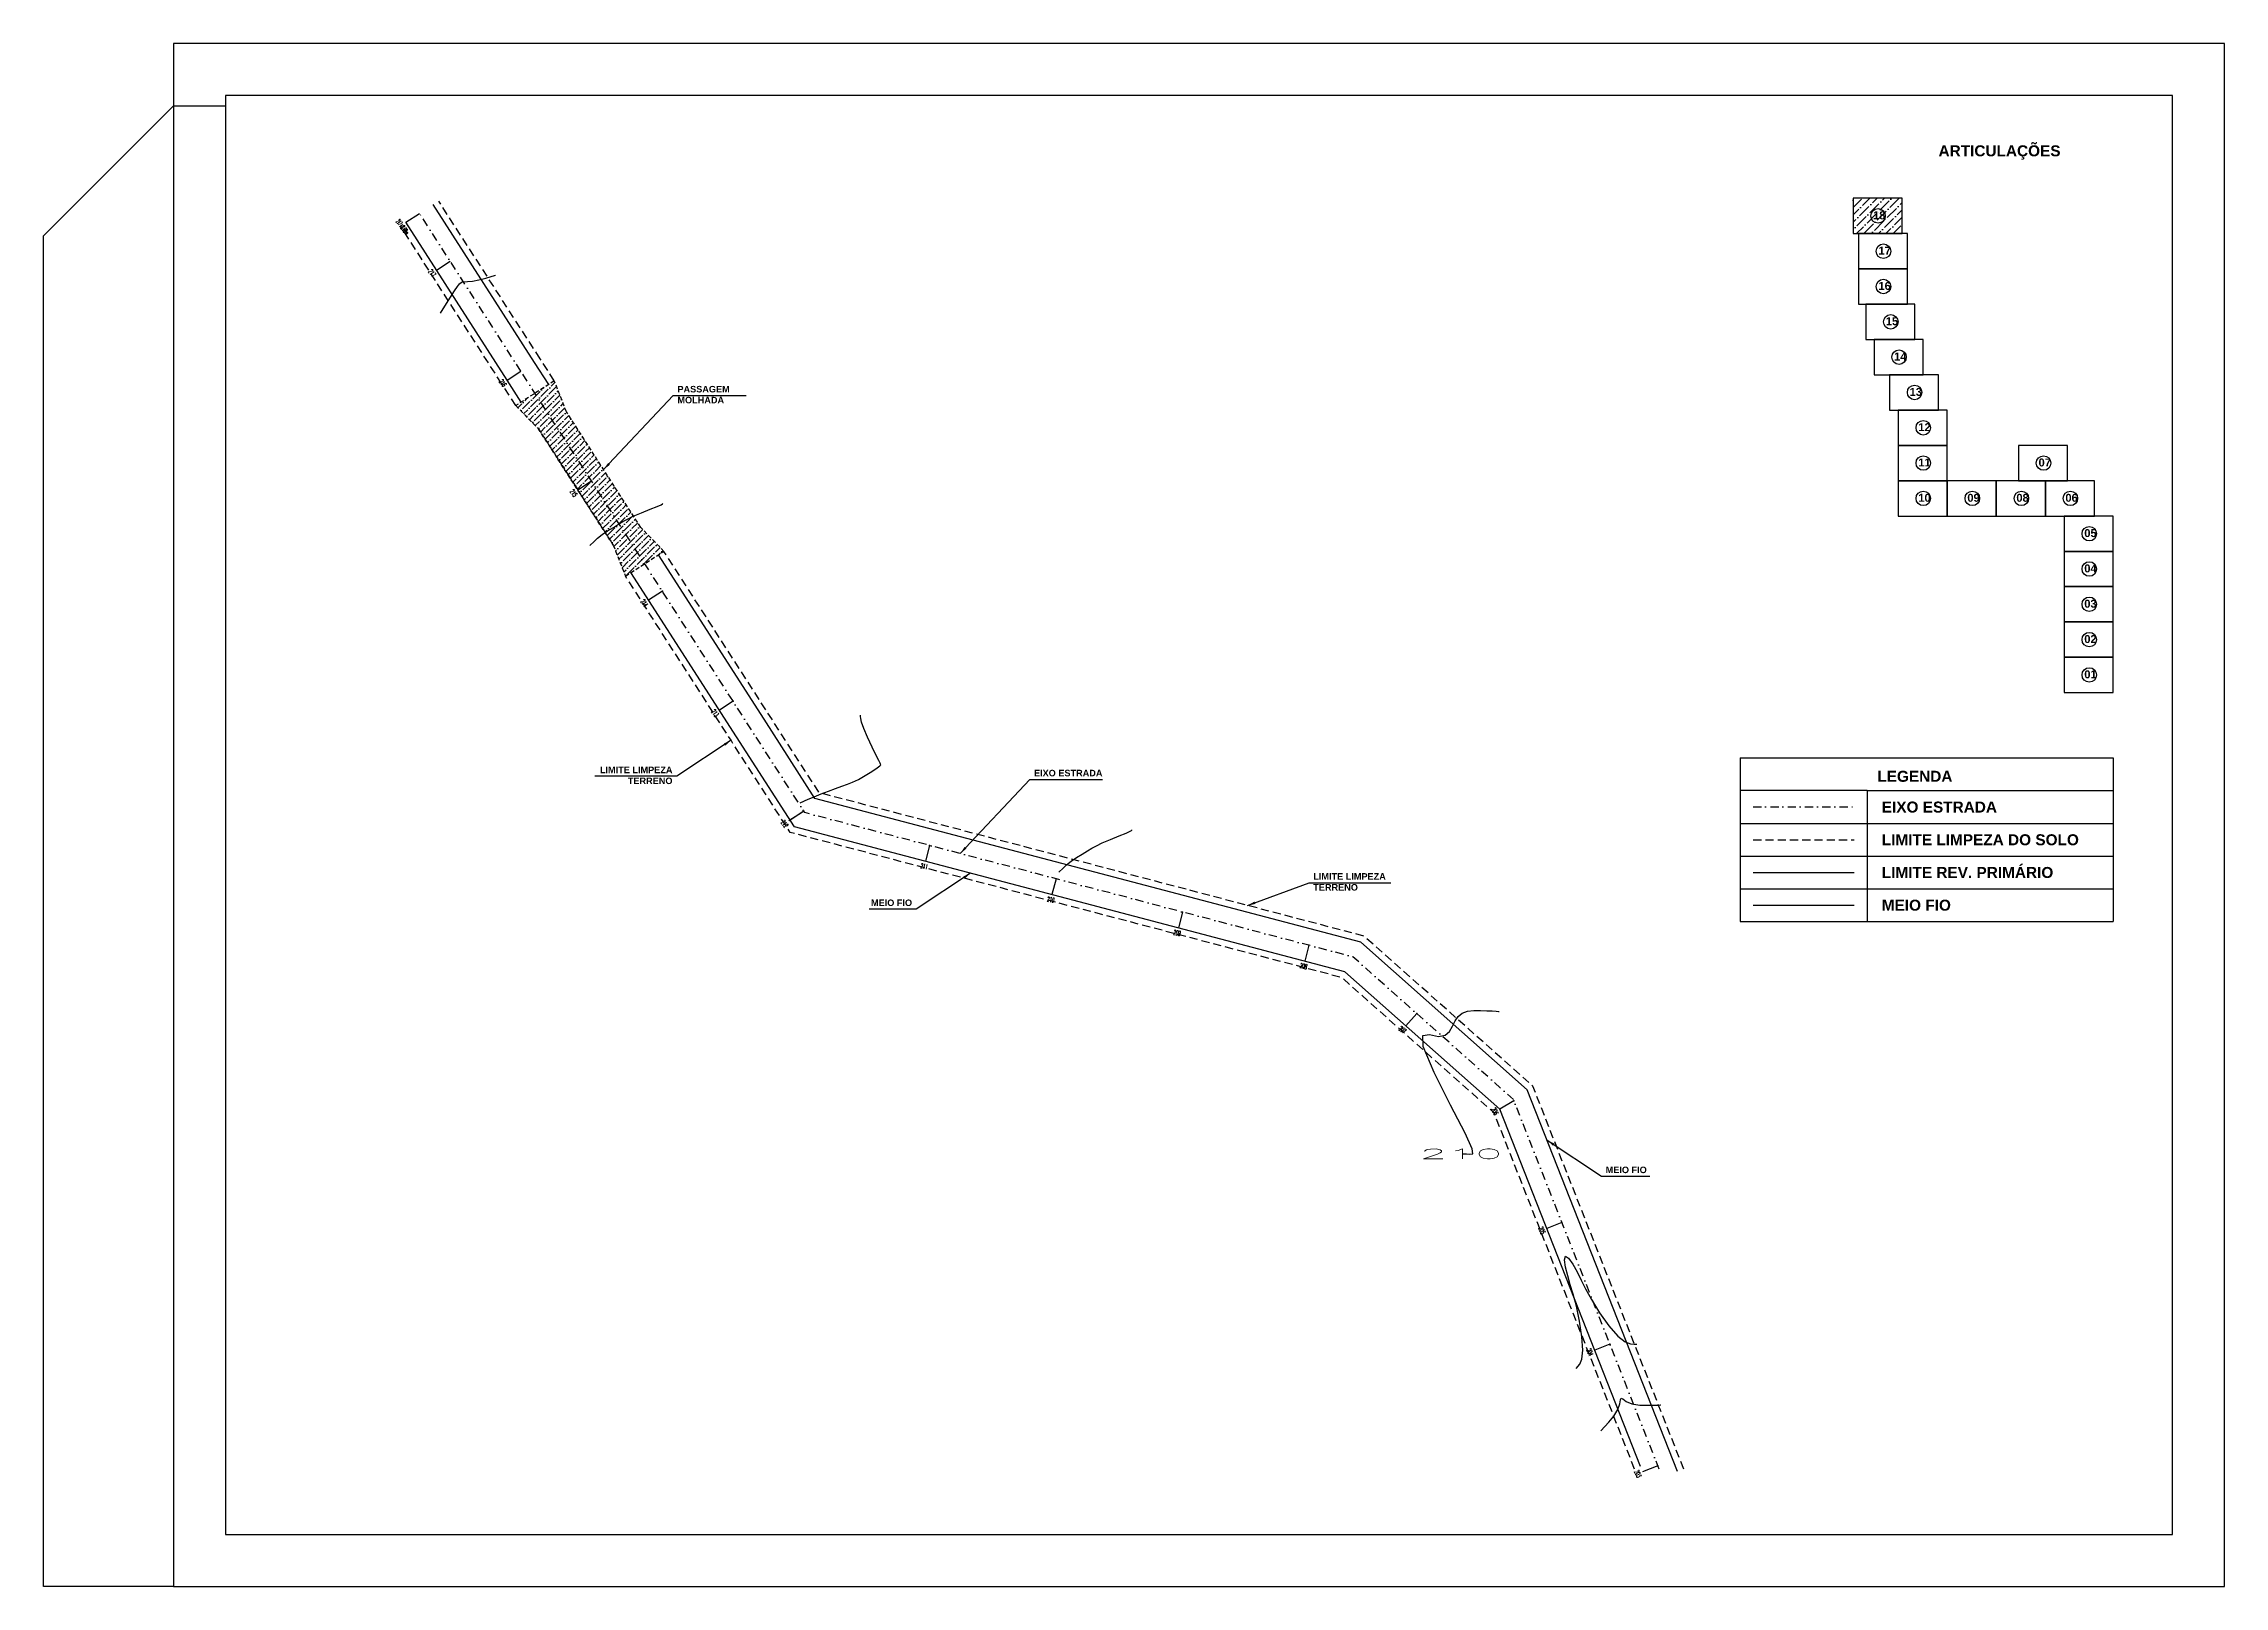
# Model space of a CAD drawing. Header units: millimetres. Extents: x 276147 to 291056, y 9594849 to 9609891.
# Drawn here: x 284373.9 to 284707.5, y 9598324.7 to 9598560.6 of the extents above; entities that cross this region are included whole.
import ezdxf
from ezdxf.enums import TextEntityAlignment as Align

# ---------------------------------------------------------------- set-up
doc = ezdxf.new("R2010")
doc.units = ezdxf.units.MM
doc.header["$LTSCALE"] = 10
for name, pattern in [('CONTINUO', [0]), ('DASHDOTX2', [50.8, 25.4, -12.7, 0, -12.7]), ('HIDDEN', [0.375, 0.25, -0.125])]:
    doc.linetypes.add(name, pattern=pattern)
for name, color, linetype in [('500-dim1', 6, 'Continuous'), ('Curvas mestras', 30, 'Continuous'), ('Curvas simples', 9, 'Continuous'), ('Curvas texto', 2, 'Continuous'), ('TG', 7, 'CONTINUO'), ('Top_malha_coord', 8, 'Continuous')]:
    doc.layers.add(name, color=color, linetype=linetype)
doc.styles.add('r80', font='romans.shx')
doc.styles.add('ROMAND', font='romand', dxfattribs={"height": 0.2})
doc.styles.add('SIMPLEX', font='simplex', dxfattribs={"height": 0.2})
doc.styles.add('T7', font='arial.ttf')
doc.dimstyles.new('cadnorma_dim1', dxfattribs={"dimscale": 0, "dimtxt": 2, "dimasz": 1.199999999999999, "dimexe": 1, "dimexo": 2.5, "dimgap": 0.6, "dimtad": 1, "dimzin": 4, "dimdsep": 46, "dimtxsty": 'r80', "dimblk": 'ARCHTICK', "dimblk1": 'ARCHTICK', "dimblk2": 'ARCHTICK', "dimcen": -1, "dimdle": 1, "dimclrd": 1, "dimclre": 1, "dimclrt": 2, "dimaunit": 1, "dimazin": 0, "dimtfac": 1, "dimtix": 1, "dimtmove": 2, "dimatfit": 0, "dimfxl": 1, "dimarcsym": 0})

msp = doc.modelspace()

# ---------------------------------------------------------------- texts
at = {"layer": 'Curvas texto', "extrusion": (-0.0200587750042602, 0.0327446982403546, 0.999262443146182), "style": 'SIMPLEX', "width": 3.563357642684069}
msp.add_text('210', height=1.5, rotation=148.5645534486502, dxfattribs=at).set_placement((-5256508.095414244, -8030203.41360366, 308280.7168942462), (-5256518.95383427, -8030196.776371682, 308280.7168942462), align=Align.FIT)
at = {"layer": 'TG', "color": 5, "extrusion": (-0.0360652439154352, 0.0501581349383142, 0.998089905610126), "style": 'ROMAND'}
for s, rotation, width, p, p2 in [('217+8.68m', 90.664491710322, 0.3997380296065423, (-5834421.874129659, -7612496.127825553, 471346.4203839095), (-5834421.904428479, -7612493.5154277, 471346.4203839095)), ('217', 89.98057461178563, 0.5403508778711338, (-5834421.44881682, -7612487.023667336, 471345.8568694548), (-5834421.448443879, -7612485.923667397, 471345.8568694548)), ('216', 89.98057441779551, 0.5403508792442293, (-5834420.4128796, -7612467.088665109, 471344.622964942), (-5834420.412506656, -7612465.988665168, 471344.622964942)), ('215', 89.98057417522975, 0.5403508787875134, (-5834419.376942392, -7612447.153663047, 471343.3890604393), (-5834419.376569442, -7612446.053663107, 471343.3890604393)), ('214', 89.98057427223303, 0.5310344838757507, (-5834418.341005171, -7612427.218660984, 471342.1551559369), (-5834418.340632224, -7612426.118661045, 471342.1551559369)), ('213', 89.98057441774617, 0.5403508778717543, (-5834417.305067955, -7612407.283658921, 471340.9212514343), (-5834417.30469501, -7612406.183658983, 471340.9212514343))]:
    msp.add_text(s, height=0.75, rotation=rotation, dxfattribs=dict(at, width=width)).set_placement(p, p2, align=Align.FIT)
at = {"layer": 'TG', "color": 5, "extrusion": (-0.0360652439660709, 0.0501581349019056, 0.998089905610126), "style": 'ROMAND', "width": 0.5403508760427175}
msp.add_text('212', height=0.75, rotation=89.9805741266212, dxfattribs=at).set_placement((-5834416.055452881, -7612387.354238266, 471339.6876924015), (-5834416.055079931, -7612386.254238332, 471339.6876924015), align=Align.FIT)
at = {"layer": 'TG', "color": 5, "extrusion": (-0.0604793442219282, 0.0126011603297271, 0.998089905610126), "style": 'ROMAND'}
for s, rotation, width, p, p2 in [('211', 89.98057470870668, 0.603921566317152, (-9454671.615792302, -1676090.604232539, 103904.3964309592), (-9454671.615419364, -1676089.504232606, 103904.3964309592)), ('210', 89.980574514696, 0.5403508759271041, (-9454670.57985509, -1676070.669230477, 103903.1625264564), (-9454670.579482147, -1676069.569230543, 103903.1625264564)), ('209', 89.98057451467135, 0.5499999980130247, (-9454669.543917874, -1676050.734228413, 103901.9286219536), (-9454669.543544931, -1676049.63422848, 103901.9286219536)), ('208', 89.98057402960148, 0.5403508760430277, (-9454668.507980661, -1676030.79922635, 103900.6947174509), (-9454668.50760771, -1676029.699226416, 103900.6947174509))]:
    msp.add_text(s, height=0.75, rotation=rotation, dxfattribs=dict(at, width=width)).set_placement(p, p2, align=Align.FIT)
at = {"layer": 'TG', "color": 5, "extrusion": (-0.0482581523832053, 0.0385705982288233, 0.998089905610126), "style": 'ROMAND', "width": 0.5403508723816979}
msp.add_text('207', height=0.75, rotation=89.98057446605868, dxfattribs=at).set_placement((-7675496.25835609, -5759342.156396909, 356642.8942767427), (-7675496.257983146, -5759341.056396982, 356642.8942767427), align=Align.FIT)
at = {"layer": 'TG', "color": 5, "extrusion": (-0.0256093020427316, 0.0562201384563762, 0.998089905610126), "style": 'ROMAND'}
for s, rotation, width, p, p2 in [('206', 89.98057432059488, 0.5403508742121302, (-4237877.593479556, -8600411.417021766, 532494.8025006058), (-4237877.59310661, -8600410.317021836, 532494.8025006058)), ('205', 89.98057422364093, 0.5403508760424075, (-4237876.577991736, -8600391.875536527, 532493.5929533704), (-4237876.577618788, -8600390.775536593, 532493.5929533704)), ('204', 89.98057441751592, 0.5310344771312336, (-4237875.542054521, -8600371.940534463, 532492.3590488681), (-4237875.541681577, -8600370.840534538, 532492.3590488681)), ('203', 89.98057436913764, 0.5403508751269589, (-4237874.506117305, -8600352.0055324, 532491.1251443654), (-4237874.505744359, -8600350.905532468, 532491.1251443654))]:
    msp.add_text(s, height=0.75, rotation=rotation, dxfattribs=dict(at, width=width)).set_placement(p, p2, align=Align.FIT)
at = {"layer": 'Top_malha_coord', "color": 7, "style": 'T7'}
for s, width, insert, char_height, attachment_point in [('{\\fArial|b1|i0|c0|p34;ARTICULAÇÕES}', 9.05984542533406, (284663.7365971631, 9598545.083657473), 1.682079722240085, 1), ('{\\fArial|b1|i0|c0|p34;PASSAGEM \\PMOLHADA}', 16.67673822349752, (284470.8384247157, 9598508.299175166, 160.1796621240507), 1, 1), ('{\\fArial|b1|i0|c0|p34;LIMITE LIMPEZA\\PTERRENO}', 16.67673822349752, (284470.0805207052, 9598450.081444198, 160.1796621240507), 1, 3), ('{\\fArial|b1|i0|c0|p34;EIXO ESTRADA}', 16.67673822349752, (284525.3755040594, 9598449.603493985), 1, 1), ('{\\fArial|b1|i0|c0|p34;LEGENDA}', 9.05984542533406, (284654.3752693891, 9598449.448065618), 1.682079722240085, 1), ('{\\fArial|b1|i0|c0|p34;EIXO ESTRADA}', 20.98438079227344, (284655.0538883375, 9598444.74255219), 1.682079722240085, 1), ('{\\fArial|b1|i0|c0|p34;LIMITE LIMPEZA DO SOLO}', 31.11703686733381, (284655.0538883375, 9598439.74255219), 1.682079722240085, 1), ('{\\fArial|b1|i0|c0|p34;LIMITE LIMPEZA\\PTERRENO}', 16.67673822349752, (284568.0970411483, 9598433.7985215), 1, 1), ('{\\fArial|b1|i0|c0|p34;LIMITE REV. PRIMÁRIO}', 41.98582607079879, (284655.0538883375, 9598434.74255219), 1.682079722240085, 1), ('{\\fArial|b1|i0|c0|p34;MEIO FIO}', 16.67673822349752, (284506.7308956994, 9598429.770412264, 160.1796621240507), 1, 3), ('{\\fArial|b1|i0|c0|p34;MEIO FIO}', 41.98582607079879, (284655.0538883375, 9598429.742552191), 1.682079722240085, 1), ('{\\fArial|b1|i0|c0|p34;MEIO FIO}', 16.67673822349752, (284612.8213594025, 9598388.930546066, 160.1796621240507), 1, 1)]:
    msp.add_mtext_dynamic_manual_height_columns(s, width=width, gutter_width=12.5, heights=[0], dxfattribs=dict(at, insert=insert, char_height=char_height, attachment_point=attachment_point))

# ---------------------------------------------------------------- blocks, each defined once
blk = doc.blocks.new('ASDF')
at = {"layer": 'Top_malha_coord', "color": 7}
for points in [[(288117.2770572668, 9595425.095165152), (288124.7770572668, 9595425.095165152), (288124.7770572668, 9595430.494073676), (288117.2770572668, 9595430.494073676)], [(288118.1013027223, 9595419.696256628), (288125.6013027224, 9595419.696256628), (288125.6013027224, 9595425.095165152), (288118.1013027223, 9595425.095165152)], [(288118.1013027223, 9595414.297348104), (288125.6013027224, 9595414.297348104), (288125.6013027224, 9595419.696256628), (288118.1013027223, 9595419.696256628)], [(288119.2235212072, 9595408.89843958), (288126.7235212072, 9595408.89843958), (288126.7235212072, 9595414.297348104), (288119.2235212072, 9595414.297348104)], [(288120.4897937645, 9595403.499531057), (288127.9897937645, 9595403.499531057), (288127.9897937645, 9595408.89843958), (288120.4897937645, 9595408.89843958)], [(288122.8676055573, 9595398.100622533), (288130.3676055573, 9595398.100622533), (288130.3676055573, 9595403.499531057), (288122.8676055573, 9595403.499531057)], [(288124.19609628, 9595392.701714007), (288131.69609628, 9595392.701714007), (288131.69609628, 9595398.100622533), (288124.19609628, 9595398.100622533)], [(288124.19609628, 9595387.302805483), (288131.69609628, 9595387.302805483), (288131.69609628, 9595392.701714007), (288124.19609628, 9595392.701714007)], [(288142.5888804331, 9595387.302805483), (288150.0888804331, 9595387.302805483), (288150.0888804331, 9595392.701714007), (288142.5888804331, 9595392.701714007)], [(288124.19609628, 9595381.90389696), (288131.69609628, 9595381.90389696), (288131.69609628, 9595387.302805483), (288124.19609628, 9595387.302805483)], [(288131.69609628, 9595381.90389696), (288139.19609628, 9595381.90389696), (288139.19609628, 9595387.302805483), (288131.69609628, 9595387.302805483)], [(288139.19609628, 9595381.90389696), (288146.69609628, 9595381.90389696), (288146.69609628, 9595387.302805483), (288139.19609628, 9595387.302805483)], [(288146.69609628, 9595381.90389696), (288154.19609628, 9595381.90389696), (288154.19609628, 9595387.302805483), (288146.69609628, 9595387.302805483)], [(288149.5854278603, 9595376.504988436), (288157.0854278603, 9595376.504988436), (288157.0854278603, 9595381.90389696), (288149.5854278603, 9595381.90389696)], [(288149.5854278603, 9595371.106079912), (288157.0854278603, 9595371.106079912), (288157.0854278603, 9595376.504988436), (288149.5854278603, 9595376.504988436)], [(288149.5854278603, 9595365.707171388), (288157.0854278603, 9595365.707171388), (288157.0854278603, 9595371.106079912), (288149.5854278603, 9595371.106079912)], [(288149.5854278603, 9595360.308262864), (288157.0854278603, 9595360.308262864), (288157.0854278603, 9595365.707171388), (288149.5854278603, 9595365.707171388)], [(288149.5854278603, 9595354.90935434), (288157.0854278603, 9595354.90935434), (288157.0854278603, 9595360.308262864), (288149.5854278603, 9595360.308262864)]]:
    blk.add_lwpolyline(points, close=True, dxfattribs=at)
for centre in [(288121.1075160061, 9595427.794619417), (288121.9317614617, 9595422.39571089), (288121.9317614617, 9595416.996802364), (288123.0539799466, 9595411.59789384), (288124.3202525039, 9595406.19898532), (288126.6980642967, 9595400.800076792), (288128.0265550194, 9595395.401168272), (288128.0265550194, 9595390.002259746), (288146.4193391725, 9595390.002259746), (288128.0265550194, 9595384.603351222), (288135.5265550194, 9595384.603351222), (288143.0265550194, 9595384.603351222), (288150.5265550194, 9595384.603351222), (288153.4158865996, 9595379.204442697), (288153.4158865996, 9595373.805534175), (288153.4158865996, 9595368.406625653), (288153.4158865996, 9595363.007717127), (288153.4158865996, 9595357.608808603)]:
    blk.add_circle(centre, 1.10921345708195, dxfattribs=at)
at = {"layer": 'Top_malha_coord', "color": 7, "char_height": 1.216883596980453, "attachment_point": 1, "style": 'T7'}
for s, insert in [('{\\fArial|b1|i0|c0|p34;18}', (288120.3443937709, 9595428.492702857)), ('{\\fArial|b1|i0|c0|p34;17}', (288121.1686392266, 9595423.093794333)), ('{\\fArial|b1|i0|c0|p34;16}', (288121.1686392266, 9595417.694885807)), ('{\\fArial|b1|i0|c0|p34;15}', (288122.2908577114, 9595412.295977283)), ('{\\fArial|b1|i0|c0|p34;14}', (288123.5571302687, 9595406.89706876)), ('{\\fArial|b1|i0|c0|p34;13}', (288125.9349420615, 9595401.498160236)), ('{\\fArial|b1|i0|c0|p34;12}', (288127.2634327842, 9595396.099251712)), ('{\\fArial|b1|i0|c0|p34;11}', (288127.2634327842, 9595390.700343188)), ('{\\fArial|b1|i0|c0|p34;07}', (288145.6562169372, 9595390.700343188)), ('{\\fArial|b1|i0|c0|p34;10}', (288127.2634327842, 9595385.301434664)), ('{\\fArial|b1|i0|c0|p34;09}', (288134.7634327842, 9595385.301434664)), ('{\\fArial|b1|i0|c0|p34;08}', (288142.2634327842, 9595385.301434664)), ('{\\fArial|b1|i0|c0|p34;06}', (288149.7634327842, 9595385.301434664)), ('{\\fArial|b1|i0|c0|p34;05}', (288152.6527643644, 9595379.902526142)), ('{\\fArial|b1|i0|c0|p34;04}', (288152.6527643644, 9595374.503617616)), ('{\\fArial|b1|i0|c0|p34;03}', (288152.6527643644, 9595369.104709093)), ('{\\fArial|b1|i0|c0|p34;02}', (288152.6527643644, 9595363.705800567)), ('{\\fArial|b1|i0|c0|p34;01}', (288152.6527643644, 9595358.306892043))]:
    blk.add_mtext_dynamic_manual_height_columns(s, width=9.05984542533406, gutter_width=12.5, heights=[0], dxfattribs=dict(at, insert=insert))
blk = doc.blocks.new('_ArchTick')
at = {"color": 0, "linetype": 'ByBlock', "const_width": 0.15}
blk.add_lwpolyline([(-0.5, -0.5), (0.5, 0.5)], dxfattribs=at)

# ---------------------------------------------------------------- hatches: boundary and pattern name
at = {"layer": 'Top_malha_coord'}
h = msp.add_hatch(dxfattribs=at)
h.set_pattern_fill('ANSI36', color=8, scale=0.25)
h.set_pattern_definition([(45, (-3498.92725896393, 3176.68400574103), (0.4209495056751168, 1.54348152080876), [1.984375, -0.396875, 0, -0.396875])])
h.paths.add_polyline_path([(284658.1581688963, 9598536.992268603), (284650.6581688963, 9598536.992268603), (284650.6581688963, 9598531.593360083), (284658.1581688963, 9598531.593360083)])
h.paths.add_polyline_path([(284655.5978410928, 9598534.292814344, -1), (284653.3794141786, 9598534.292814344, -1)], flags=0)
h.paths.add_polyline_path([(284653.3498984239, 9598533.104562197), (284655.8492412005, 9598533.104562197), (284655.8492412005, 9598535.61220568), (284653.3498984239, 9598535.61220568)], flags=24)
h = msp.add_hatch(dxfattribs=at)
h.set_pattern_fill('ANSI36', scale=0.2)
h.set_pattern_definition([(45, (0, 0), (0.3367596045400935, 1.234785216647009), [1.5875, -0.3175, 0, -0.3175])])
h.paths.add_polyline_path([(284449.6618083511, 9598501.624395741), (284461.0217260859, 9598483.962225141), (284462.8854126568, 9598479.215997972), (284468.7728028425, 9598483.002637217), (284465.2270047922, 9598486.666967457), (284453.8670871175, 9598504.329137923), (284452.0034005003, 9598509.075365212), (284446.1160103157, 9598505.288725968)])

# ---------------------------------------------------------------- linework, layer by layer
at = {"color": 8, "linetype": 'HIDDEN', "ltscale": 0.5}
msp.add_line((284635.385849354, 9598438.91334702), (284650.8284244585, 9598438.91334702), dxfattribs=at)
at = {"color": 8, "linetype": 'HIDDEN', "ltscale": 0.5, "elevation": 160.1796621240507, "flags": 128}
for points in [[(284449.8396067358, 9598512.439588035), (284434.3252048238, 9598536.561066708)], [(284443.9522165439, 9598508.652948797), (284428.4378146322, 9598532.774427468)], [(284452.0034005093, 9598509.07536519), (284449.8396067363, 9598512.439588035)], [(284446.1160103091, 9598505.288725965), (284443.9522165444, 9598508.652948797)], [(284624.763849612, 9598342.68963658), (284601.6701387542, 9598401.253291903), (284575.8607605579, 9598424.17023575), (284492.5097632364, 9598446.09689074), (284484.9222586793, 9598457.89378954), (284468.7728028435, 9598483.002637219)], [(284617.2392557815, 9598342.68963658), (284595.7717218871, 9598397.129447633), (284572.4631201829, 9598417.825874813), (284488.095420023, 9598440.019987816), (284479.0348684876, 9598454.1071503), (284462.8854126559, 9598479.215997973)]]:
    msp.add_lwpolyline(points, dxfattribs=at)
at = {"linetype": 'Continuous'}
for p in [(284457.7148808084, 9598493.72515372, 160.1796621240507), (284457.7148808084, 9598493.72515372, 160.1796621240507), (284468.5338499769, 9598476.904039023, 160.1796621240507), (284468.5338499769, 9598476.904039023, 160.1796621240507), (284479.3528191454, 9598460.082924327, 160.1796621240507), (284479.3528191454, 9598460.082924327, 160.1796621240507), (284490.1717883139, 9598443.261809632, 160.1796621240507), (284490.1717883139, 9598443.261809632, 160.1796621240507), (284509.4106810865, 9598438.031786943, 160.1796621240507), (284509.4106810865, 9598438.031786943, 160.1796621240507), (284528.7526180993, 9598432.94361772, 160.1796621240507), (284528.7526180993, 9598432.94361772, 160.1796621240507), (284548.0945551118, 9598427.855448492, 160.1796621240507), (284548.0945551118, 9598427.855448492, 160.1796621240507), (284567.4364921246, 9598422.767279264, 160.1796621240507), (284567.4364921246, 9598422.767279264, 160.1796621240507), (284583.9170829814, 9598412.336162938, 160.1796621240507), (284583.9170829814, 9598412.336162938, 160.1796621240507), (284598.7952301262, 9598399.00295188, 160.1796621240507), (284598.7952301262, 9598399.00295188, 160.1796621240507), (284606.1320949566, 9598380.397296613, 160.1796621240507), (284606.1320949566, 9598380.397296613, 160.1796621240507), (284613.4689597869, 9598361.791641347, 160.1796621240507), (284613.4689597869, 9598361.791641347, 160.1796621240507), (284620.8058246171, 9598343.185986076, 160.1796621240507), (284620.8058246171, 9598343.185986076, 160.1796621240507)]:
    msp.add_point(p, dxfattribs=at)
at = {"layer": '500-dim1', "ltscale": 0.1}
for points in [[(284393.7439720466, 9598324.747398313), (284707.4623835978, 9598324.747398313), (284707.4623835978, 9598560.631874846), (284393.7439720466, 9598560.631874846)], [(284401.6862103137, 9598332.68963658), (284699.5201453307, 9598332.68963658), (284699.5201453307, 9598552.68963658), (284401.6862103137, 9598552.68963658)]]:
    msp.add_lwpolyline(points, close=True, dxfattribs=at)
msp.add_lwpolyline([(284393.7439720466, 9598324.747398313), (284373.8883763787, 9598324.747398313), (284373.8883763787, 9598531.245593255), (284393.7439720466, 9598551.101188922), (284401.6862103137, 9598551.101188922)], dxfattribs=at)
at = {"layer": 'Curvas mestras', "linetype": 'CONTINUO'}
msp.add_polyline3d([(284591.0381093214, 9598390.877633376, -307.375091772436), (284591.5375759434, 9598390.862034924, -307.3645545454606), (284592.0667572983, 9598390.815497097, -307.3524069890523), (284592.4791887635, 9598390.858691413, -307.3455434416796), (284592.3821286971, 9598391.658889087, -307.3737133559448), (284591.3212642087, 9598394.020013748, -307.4723800850011), (284589.1048484084, 9598398.329969268, -307.658103845632), (284586.5913874581, 9598403.312601404, -307.8718332165995), (284584.9019525282, 9598407.275739146, -308.0356137586318), (284584.8340823927, 9598408.998164304, -308.0934180764856), (284585.8911772517, 9598409.14247001, -308.076927132232), (284587.2531059019, 9598408.842199204, -308.0397488138665), (284588.263011363, 9598409.001547124, -308.0246980461783), (284588.9171334921, 9598409.607297137, -308.031417214745), (284589.3749873591, 9598410.416880902, -308.0487555911209), (284589.7847717844, 9598411.216172887, -308.0667216434053), (284590.2494175804, 9598411.904813835, -308.079960522326), (284590.8605383155, 9598412.410889292, -308.084276660546), (284591.678876125, 9598412.687464315, -308.0769127409699), (284592.6416854497, 9598412.78753798, -308.0608650111503), (284593.6553473046, 9598412.789091857, -308.0405681071829), (284594.6267471651, 9598412.759224484, -308.0200899139422), (284595.4647763392, 9598412.72150028, -308.002031488661), (284596.0788325953, 9598412.688600633, -307.9886270968968), (284596.4108869743, 9598412.670121867, -307.9813560482839), (284596.5332235854, 9598412.663313055, -307.9786771975601), (284596.5506998181, 9598412.66234123, -307.9782945412121)], dxfattribs=at)
at = {"layer": 'Curvas simples', "linetype": 'CONTINUO'}
for points in [[(284434.5899975647, 9598519.425070152, 160.2354598336274), (284435.5151429037, 9598520.882742077, 160.2062645553848), (284436.1488162938, 9598521.881708443, 160.1862496529826), (284436.7430186211, 9598522.819517756, 160.1674464723797), (284437.1828110784, 9598523.500753393, 160.1539513615895), (284437.5159116033, 9598523.926905423, 160.146673362458), (284437.8307040639, 9598524.14868834, 160.1457247993563), (284438.213400153, 9598524.22553962, 160.1508885507243), (284438.7415218575, 9598524.251785703, 160.1606297898576), (284439.4904229858, 9598524.330475012, 160.1730843573347), (284440.4818416068, 9598524.53194448, 160.1863837524321), (284441.5230578343, 9598524.795687068, 160.1986421443176), (284442.3677400374, 9598525.02848323, 160.2079694738965), (284442.8352118962, 9598525.159548188, 160.2130584576404), (284443.0074383172, 9598525.207835173, 160.2149333487501), (284443.0320425199, 9598525.214733172, 160.2152012035836)], [(284457.4443622693, 9598483.89206885, 0), (284458.0920141074, 9598484.523663927, -0.007695964013691999), (284458.6336695936, 9598485.005720867, -0.0126194588374347), (284459.3346706424, 9598485.555129243, -0.0165513479150832), (284460.1658703764, 9598486.118111722, -0.0183144913171418), (284461.034173531, 9598486.657498488, -0.0185596314258874), (284461.8304967534, 9598487.14027437, -0.0183945918106474), (284462.4973339143, 9598487.55034053, -0.0184461860335432), (284463.1834758365, 9598487.93928355, -0.0174180830945261), (284464.0892895686, 9598488.375606366, -0.0135329626500607), (284465.3266650892, 9598488.898820968, -0.0058395554660819), (284466.6535900908, 9598489.432471612, 0.0033094531972893), (284467.7395761805, 9598489.871104617, 0.0107355756335892), (284468.340994329, 9598490.13696165, 0.0140963573940098), (284468.5616588842, 9598490.263031755, 0.0143947105971165), (284468.5922455459, 9598490.309995307, 0.0134697519242764), (284468.591616137, 9598490.32944498, 0.0128197737503797), (284468.5913849333, 9598490.336610537, 0.0125803254195489), (284468.5913513324, 9598490.337634047, 0.0125461115967482)], [(284489.6142822103, 9598444.56758986, -313.1718663749311), (284490.8331175258, 9598445.095119292, -313.1646865281187), (284491.7666553861, 9598445.490234554, -313.1588945603257), (284492.8364199902, 9598445.927271653, -313.1517417651744), (284493.9416082438, 9598446.356495438, -313.1436218571293), (284495.0125738165, 9598446.752125636, -313.1350880969808), (284495.9874568276, 9598447.094374694, -313.1267338184084), (284496.8343757617, 9598447.38243259, -313.1191724539062), (284497.641347591, 9598447.6914114, -313.1130985255845), (284498.5263676566, 9598448.115402717, -313.1092267192694), (284499.5533435179, 9598448.706744274, -313.107989229637), (284500.5698535933, 9598449.35075628, -313.1086877766907), (284501.3693875179, 9598449.891004074, -313.1103415764196), (284501.8016665443, 9598450.213775756, -313.1122410510693), (284501.9413243788, 9598450.376240464, -313.1147614026236), (284501.9192233502, 9598450.47829108, -313.1185491325127), (284501.831028829, 9598450.6335103, -313.1254058702875), (284501.6316183561, 9598451.010241995, -313.1417538233477), (284501.2406735224, 9598451.790522838, -313.1751704052699), (284500.62316819, 9598453.065838797, -313.2293566073899), (284499.9252573133, 9598454.565477993, -313.292507654955), (284499.338387123, 9598455.928179836, -313.348942436653), (284499.0055475174, 9598456.872670412, -313.3865736053817), (284498.8759001067, 9598457.437639425, -313.4076894877039), (284498.8501491616, 9598457.741760263, -313.4181720966267), (284498.8452929298, 9598457.891829276, -313.4231871702618), (284498.8435035285, 9598457.947117757, -313.4250348307801), (284498.843248042, 9598457.955015967, -313.4252987747573)], [(284529.1774153113, 9598433.953061376, -311.0291284664095), (284529.8250671495, 9598434.584656456, -311.0368244304232), (284530.3667226357, 9598435.066713393, -311.0417479252469), (284531.0677236844, 9598435.616121767, -311.0456798143246), (284531.8989234185, 9598436.179104248, -311.0474429577266), (284532.767226573, 9598436.718491016, -311.0476880978354), (284533.5635497954, 9598437.201266894, -311.0475230582201), (284534.2303869563, 9598437.611333055, -311.047574652443), (284534.9165288785, 9598438.000276076, -311.046546549504), (284535.8223426107, 9598438.436598893, -311.0426614290596), (284537.0597181313, 9598438.959813496, -311.0349680218756), (284538.3866431328, 9598439.49346414, -311.0258190132122), (284539.4726292225, 9598439.932097144, -311.0183928907759), (284540.074047371, 9598440.197954176, -311.0150321090155), (284540.2947119262, 9598440.32402428, -311.0147337558124), (284540.325298588, 9598440.370987834, -311.0156587144851), (284540.324669179, 9598440.390437504, -311.0163086926591), (284540.3244379754, 9598440.397603063, -311.0165481409899), (284540.3244043744, 9598440.398626573, -311.0165823548127)], [(284608.3214793533, 9598358.074238844, -304.9524844757657), (284608.8843783368, 9598358.733294586, -304.9627815879326), (284609.1940804615, 9598359.508920288, -304.9819811328457), (284609.3351158222, 9598360.874687087, -305.0239046789616), (284609.186274586, 9598362.925958613, -305.0941102996262), (284608.8165620649, 9598365.316271, -305.1798595828847), (284608.3425368564, 9598367.588702522, -305.2638399725806), (284607.8642507558, 9598369.400508182, -305.3328117060269), (284607.4157143577, 9598370.865652012, -305.3898265409775), (284607.0144284656, 9598372.21227878, -305.4420092192854), (284606.6924158232, 9598373.572213316, -305.4930366800077), (284606.5397769825, 9598374.692019643, -305.5327954728532), (284606.6611344472, 9598375.221946847, -305.5477245081243), (284607.1150176825, 9598374.925071156, -305.5288851664777), (284607.7755829992, 9598374.01577542, -305.4858286644126), (284608.4708956731, 9598372.821272643, -305.4327287465827), (284609.0883347287, 9598371.586900927, -305.3798855713944), (284609.7525392079, 9598370.230512844, -305.3221053083221), (284610.6474638995, 9598368.588087045, -305.2503205328508), (284611.8872480248, 9598366.595049344, -305.1601240388377), (284613.3067775273, 9598364.584615074, -305.0657493458388), (284614.6711237791, 9598362.98944572, -304.9860901389879), (284615.7853832354, 9598362.122458477, -304.9353127723703), (284616.6147586505, 9598361.81758048, -304.9086737316943), (284617.1644808624, 9598361.788995566, -304.8967021434478), (284617.4541514178, 9598361.799049737, -304.8912168820648), (284617.5608727291, 9598361.802754536, -304.8891960053266), (284617.5761179162, 9598361.803283652, -304.8889073183786)], [(284612.074489821, 9598348.538078263, -303.5639208380276), (284613.2909501206, 9598349.840561843, -303.5821830356986), (284614.0732203512, 9598350.78372946, -303.5973866057143), (284614.7064530153, 9598351.768658064, -303.6169503535171), (284615.0115272638, 9598352.635488832, -303.6392314831868), (284615.1102635404, 9598353.261792555, -303.6577727561494), (284615.1997131158, 9598353.534498705, -303.6649134544682), (284615.45669927, 9598353.398272883, -303.6552908564595), (284615.977115286, 9598353.028710276, -303.6327340957619), (284616.8366244505, 9598352.65914022, -303.6033702773533), (284618.0441926764, 9598352.469966313, -303.5729310447609), (284619.3419963429, 9598352.429875253, -303.5455657399402), (284620.4055164549, 9598352.454629008, -303.5250282360617), (284620.9953643178, 9598352.475102512, -303.513858771094), (284621.2126774778, 9598352.48264554, -303.5097436943001), (284621.2437217861, 9598352.48372283, -303.5091558255049)]]:
    msp.add_polyline3d(points, dxfattribs=at)
at = {"layer": 'TG', "color": 3, "linetype": 'Continuous'}
for p, q in [((284429.2788703693, 9598533.315375928, 160.1796621240507), (284431.3815097238, 9598534.667747084, 160.1796621240507)), ((284433.9743030276, 9598526.015012087, 160.1796621240507), (284436.0769423821, 9598527.367383247, 160.1796621240507)), ((284444.7932722862, 9598509.193897257, 160.1796621240507), (284446.8959116406, 9598510.546268417, 160.1796621240507)), ((284457.7148808084, 9598493.72515372, 160.1796621240507), (284455.6122414541, 9598492.37278256, 160.1796621240507)), ((284468.5338499769, 9598476.904039023, 160.1796621240507), (284466.4312106226, 9598475.551667864, 160.1796621240507)), ((284479.3528191454, 9598460.082924327, 160.1796621240507), (284477.2501797901, 9598458.730553173, 160.1796621240507)), ((284479.3528191449, 9598460.082924327, 160.1796621240507), (284477.2501797916, 9598458.730553173, 160.1796621240507)), ((284489.985347277, 9598443.14189488, 160.1796621240507), (284487.8827079243, 9598441.789523717, 160.1796621240507)), ((284490.1717883139, 9598443.261809632, 160.1796621240507), (284488.0691489598, 9598441.909438476, 160.1796621240507)), ((284509.4106810865, 9598438.031786943, 160.1796621240507), (284508.7746599281, 9598435.6140448, 160.1796621240507)), ((284528.7526180993, 9598432.94361772, 160.1796621240507), (284528.1165969406, 9598430.525875572, 160.1796621240507)), ((284548.0945551118, 9598427.855448492, 160.1796621240507), (284547.4585339529, 9598425.437706342, 160.1796621240507)), ((284567.4364921246, 9598422.767279264, 160.1796621240507), (284566.8004709659, 9598420.349537116, 160.1796621240507)), ((284567.4364921243, 9598422.767279264, 160.1796621240507), (284566.8004709661, 9598420.349537116, 160.1796621240507)), ((284583.9170829814, 9598412.336162938, 160.1796621240507), (284582.2571740653, 9598410.466750624, 160.1796621240507)), ((284583.9170829814, 9598412.336162938, 160.1796621240507), (284582.2571740672, 9598410.466750624, 160.1796621240507)), ((284598.7952301262, 9598399.00295188, 160.1796621240507), (284596.6143528681, 9598397.718568243, 160.1796621240507)), ((284606.1320949566, 9598380.397296613, 160.1796621240507), (284603.8063880296, 9598379.480188504, 160.1796621240507)), ((284613.4689597869, 9598361.791641347, 160.1796621240507), (284611.1432528591, 9598360.874533234, 160.1796621240507)), ((284620.8058246171, 9598343.185986076, 160.1796621240507), (284618.4801176895, 9598342.268877968, 160.1796621240507))]:
    msp.add_line(p, q, dxfattribs=at)
at = {"layer": 'TG', "color": 1, "linetype": 'DASHDOTX2', "ltscale": 0.005}
msp.add_line((284635.385849354, 9598443.913347023), (284650.8284244585, 9598443.913347023), dxfattribs=at)
at = {"layer": 'TG', "color": 8, "linetype": 'CONTINUO'}
msp.add_line((284635.385849354, 9598433.91334702), (284650.8284244585, 9598433.91334702), dxfattribs=at)
at = {"layer": 'TG', "color": 4, "linetype": 'CONTINUO'}
msp.add_line((284635.385849354, 9598428.91334702), (284650.8284244585, 9598428.91334702), dxfattribs=at)
at = {"layer": 'TG', "color": 4, "linetype": 'CONTINUO', "elevation": 160.1796621240507}
for points in [[(284448.9985509941, 9598511.89863957), (284433.4841490821, 9598536.020118244)], [(284444.7932722856, 9598509.19389726), (284429.2788703739, 9598533.315375932)], [(284623.833566841, 9598342.322793337), (284600.8275077732, 9598400.664171293), (284575.3753833615, 9598423.263898473), (284491.8791427774, 9598445.228761751), (284484.0812029377, 9598457.352841076), (284467.931747103, 9598482.461688753)], [(284618.1695385524, 9598343.056479825), (284596.6143528681, 9598397.718568243), (284572.9484973793, 9598418.732212089), (284488.7260404821, 9598440.888116805), (284479.8759242293, 9598454.648098763), (284463.7264683986, 9598479.756946435)]]:
    msp.add_lwpolyline(points, dxfattribs=at)
at = {"layer": 'TG', "color": 1, "linetype": 'DASHDOTX2', "ltscale": 0.005, "elevation": 160.1796621240507, "flags": 128}
for points in [[(284446.8959116398, 9598510.546268417), (284431.381509728, 9598534.667747086)], [(284621.0015526969, 9598342.68963658), (284598.7209303207, 9598399.191369768), (284574.1619403704, 9598420.99805528), (284490.3025916295, 9598443.058439277), (284481.9785635834, 9598456.00046992), (284446.8959116402, 9598510.546268417)]]:
    msp.add_lwpolyline(points, dxfattribs=at)
at = {"layer": 'TG', "color": 8, "linetype": 'CONTINUO', "elevation": 160.1796621240507}
for points in [[(284446.9570660507, 9598505.829674428), (284444.7932722861, 9598509.19389726)], [(284451.1623447546, 9598508.534416746), (284448.9985509946, 9598511.89863957)]]:
    msp.add_lwpolyline(points, dxfattribs=at)
at = {"layer": 'TG', "color": 5, "linetype": 'HIDDEN', "ltscale": 0.25, "elevation": 160.1796621240507}
for points in [[(284449.6618083511, 9598501.624395741), (284461.0217260859, 9598483.962225141), (284462.8854126568, 9598479.215997972), (284468.7728028425, 9598483.002637217), (284465.2270047922, 9598486.666967457), (284453.8670871175, 9598504.329137923), (284452.0034005003, 9598509.075365212), (284446.1160103157, 9598505.288725968), (284449.6618083604, 9598501.624395732)], [(284465.2270047906, 9598486.666967459), (284453.8670870779, 9598504.329138024)], [(284461.021726085, 9598483.962225143), (284449.6618083511, 9598501.624395741)]]:
    msp.add_lwpolyline(points, dxfattribs=at)
at = {"layer": 'Top_malha_coord', "color": 7}
for p, q in [((284633.385849354, 9598451.41334702), (284633.385849354, 9598441.413347023)), ((284633.385849354, 9598451.41334702), (284690.4665394896, 9598451.41334702)), ((284690.4665394896, 9598451.41334702), (284690.4665394896, 9598426.413347019)), ((284652.8284244585, 9598446.41334702), (284633.385849354, 9598446.41334702)), ((284652.8284244585, 9598446.41334702), (284690.4665394896, 9598446.41334702)), ((284652.8284244585, 9598446.41334702), (284652.8284244585, 9598426.413347023)), ((284633.385849354, 9598441.413347023), (284690.4665394896, 9598441.413347023)), ((284633.385849354, 9598441.413347023), (284633.385849354, 9598436.413347023)), ((284633.385849354, 9598436.413347023), (284690.4665394896, 9598436.413347023)), ((284633.385849354, 9598436.413347023), (284633.385849354, 9598426.413347019)), ((284633.385849354, 9598431.413347023), (284690.4665394896, 9598431.413347023)), ((284633.385849354, 9598426.413347023), (284690.4665394896, 9598426.413347023))]:
    msp.add_line(p, q, dxfattribs=at)

# ---------------------------------------------------------------- block references
msp.add_blockref('ASDF', (-3466.61888837046, 3106.498194929212), dxfattribs=at)

msp.set_redraw_order([(e.dxf.handle, doc.entitydb.next_handle()) for e in msp.query("TEXT MTEXT ATTDEF DIMENSION ARC_DIMENSION")])  # texts and dimensions are drawn at this point

# ---------------------------------------------------------------- leaders
at = {"linetype": 'CONTINUO'}
for points in [[(284459.5470459344, 9598495.498052742, 160.1796621240507), (284470.196778339, 9598506.827266578, 160.1796621240507), (284481.3329224107, 9598506.827266578, 160.1796621240507)], [(284479.0348684876, 9598454.1071503, 160.1796621240507), (284470.7221670819, 9598448.60953561, 160.1796621240507), (284458.2205061561, 9598448.60953561, 160.1796621240507)], [(284514.0841252781, 9598436.802371562), (284524.7338576827, 9598448.131585397), (284535.8700017544, 9598448.131585397)], [(284515.6852434819, 9598433.796118366, 160.1796621240507), (284507.3725420761, 9598428.298503678, 160.1796621240507), (284500.1814153569, 9598428.298503678, 160.1796621240507)], [(284558.0511987808, 9598428.855292067), (284567.4553947716, 9598432.326612912), (284579.9570556975, 9598432.326612912)], [(284603.86701162, 9598392.956252167, 160.1796621240507), (284612.1797130258, 9598387.45863748, 160.1796621240507), (284619.5852378099, 9598387.45863748, 160.1796621240507)]]:
    msp.add_leader(points, dimstyle='cadnorma_dim1', override={"dimscale": 1, "dimgap": 0.6, "dimtad": 0, "dimzin": 1, "dimclrd": 256}, dxfattribs=at)

doc.saveas('drawing.dxf')
